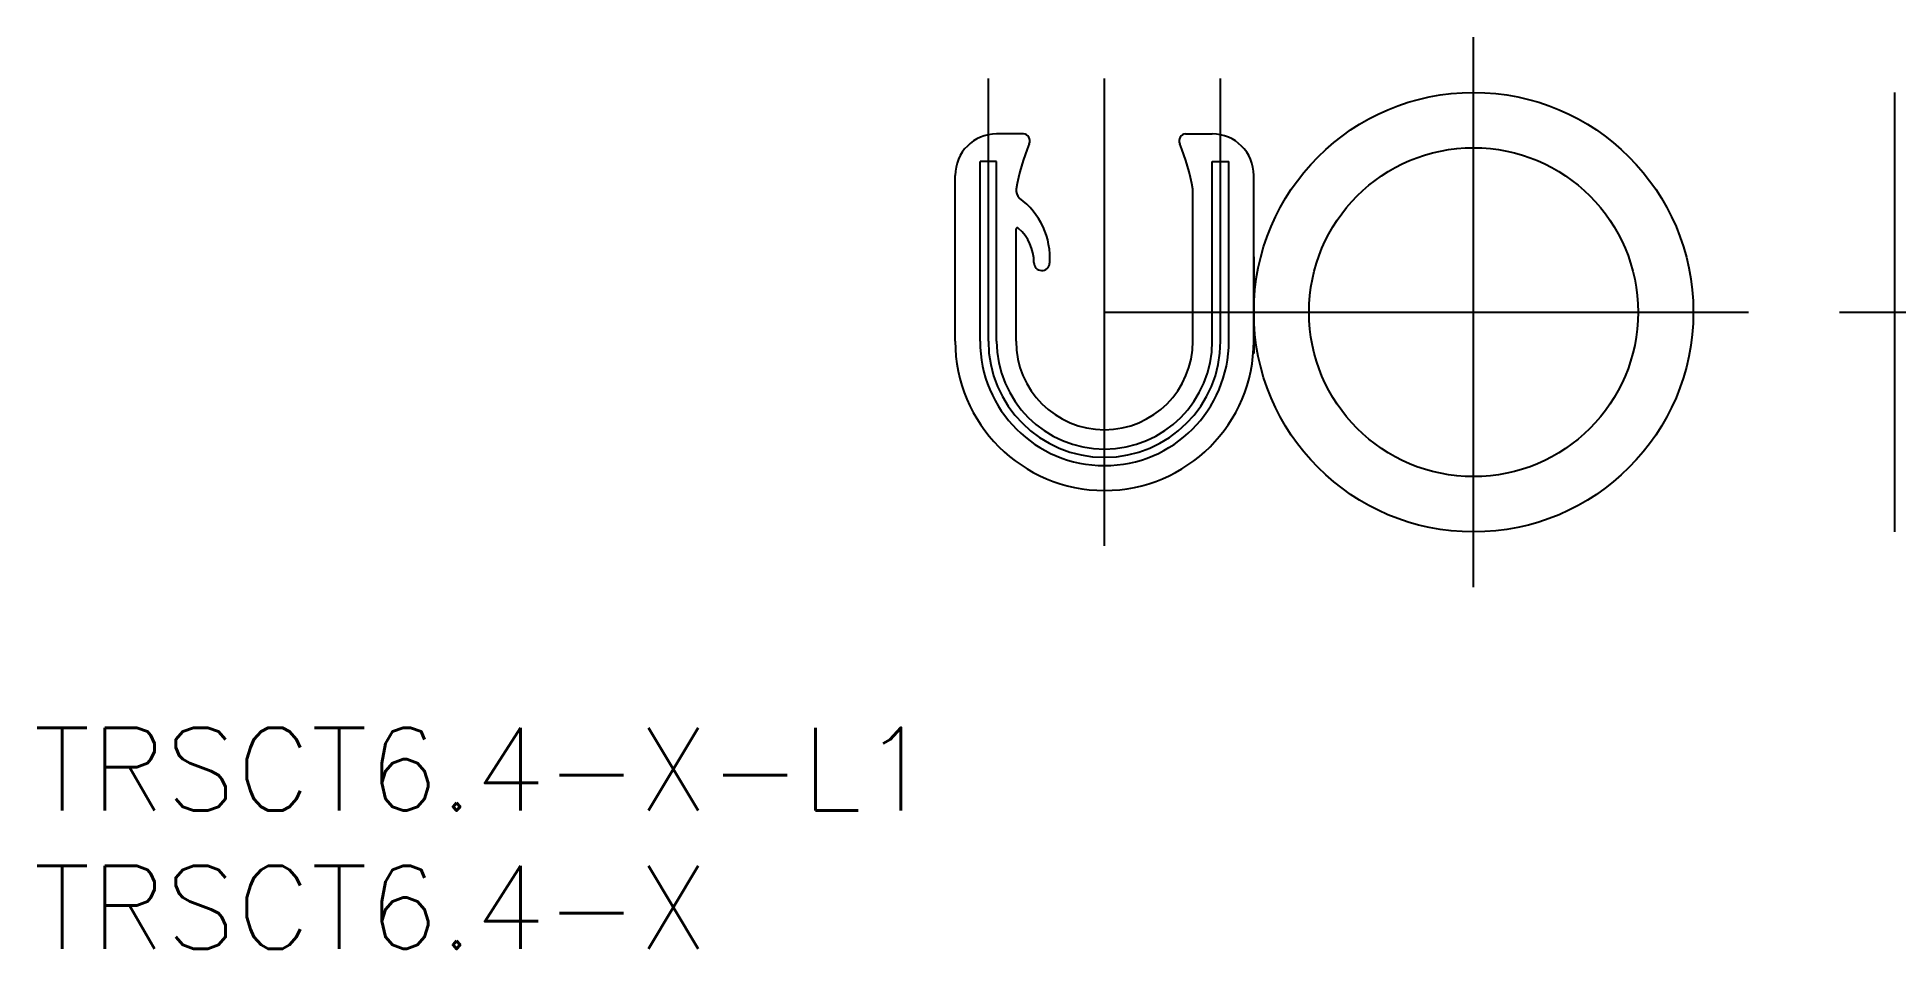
# Model space of a CAD drawing. Extents: x -39 to 1031, y -23 to 10.
# Drawn here: x -38.6 to 28.6, y -23 to 9.9 of the extents above; entities that cross this region are included whole.
import ezdxf

# ---------------------------------------------------------------- set-up
doc = ezdxf.new("R2010")
doc.units = 0
doc.linetypes.add('CENTER', pattern=[50.8, 31.75, -6.35, 6.35, -6.35])
doc.layers.get('0').update_dxf_attribs({"linetype": 'CONTINUOUS'})
doc.layers.add('CENTER', color=1, linetype='CENTER')
doc.styles.get("Standard").update_dxf_attribs({"font": 'txt.shx', "height": 3, "bigfont": 'bigfont.shx'})

# ---------------------------------------------------------------- blocks, each defined once
blk = doc.blocks.new('*U5')
at = {"color": 7, "linetype": 'CONTINUOUS'}
blk.add_text('TRSCT6.4-X-L1', height=3, dxfattribs=at).set_placement((-38.737, -18.032))
blk = doc.blocks.new('*U6')
at = {"color": 7, "linetype": 'CONTINUOUS'}
blk.add_text('TRSCT6.4-X', height=3, dxfattribs=at).set_placement((-38.737, -23.032))

msp = doc.modelspace()

# ---------------------------------------------------------------- linework, layer by layer
at = {"color": 7, "linetype": 'CONTINUOUS'}
for p, q in [((28.591, -7.95), (28.591, 7.95)), ((-2.93, 6.45), (-3.9, 6.45)), ((2.93, 6.45), (3.9, 6.45)), ((-3.9, 5.45), (-4.5, 5.45)), ((-4.5, -1.05), (-4.5, 5.45)), ((-3.9, -1.05), (-3.9, 5.45)), ((3.9, -1.05), (3.9, 5.45)), ((3.9, 5.45), (4.5, 5.45)), ((4.5, -1.05), (4.5, 5.45)), ((-5.4, -1.05), (-5.4, 4.95)), ((5.4, -1.05), (5.4, 4.95)), ((3.2, -1.05), (3.2, 4.45)), ((-3.2, -1.05), (-3.2, 3)), ((3.2, -1.05), (3.2, 3)), ((5.4, 2), (5.4, -1.05)), ((5.4, 1.5), (5.4, -1.5))]:
    msp.add_line(p, q, dxfattribs=at)
for radius in [7.95, 5.95]:
    msp.add_circle((13.35, 0), radius, dxfattribs=at)
for centre, radius, start, end in [((-3.9, 4.95), 1.5, 90, 180), ((5.238, 2.897), 8.58, 158.10482, 169.57053), ((-2.95, 6.201), 0.25, 335.29715, 85.46796), ((2.95, 6.201), 0.25, 94.53204, 204.70285), ((-5.238, 2.897), 8.58, 10.42947, 21.89518), ((3.9, 4.95), 1.5, 0, 90), ((-2.7, 4.45), 0.5, 180, 220.71511), ((-4.626, 1.971), 2.651, 355.68601, 54.29609), ((-3.15, 3), 0.05, 35.66522, 180), ((-4.191, 1.798), 1.639, 359.85258, 48.68729), ((-2.267, 1.793), 0.285, 179.85258, 355.68601), ((0, -1.05), 5.4, 180, 0), ((0, -1.05), 4.5, 180, 0), ((0, -1.05), 3.9, 180, 0), ((0, -1.05), 3.2, 180, 0)]:
    msp.add_arc(centre, radius, start, end, dxfattribs=at)
at = {"layer": 'CENTER', "color": 1, "linetype": 'CENTER'}
for p, q in [((13.35, -9.95), (13.35, 9.95)), ((-4.2, -1.05), (-4.2, 8.45)), ((0, -8.45), (0, 8.45)), ((4.2, -1.05), (4.2, 8.45)), ((0, 0), (23.3, 0)), ((26.591, 0), (1030.591, 0))]:
    msp.add_line(p, q, dxfattribs=at)
msp.add_arc((0, -1.05), 4.2, 180, 0, dxfattribs=at)

# ---------------------------------------------------------------- block references
at = {"color": 7, "linetype": 'CONTINUOUS'}
for name in ['*U5', '*U6']:
    msp.add_blockref(name, (0, 0), dxfattribs=at)

doc.saveas('drawing.dxf')
